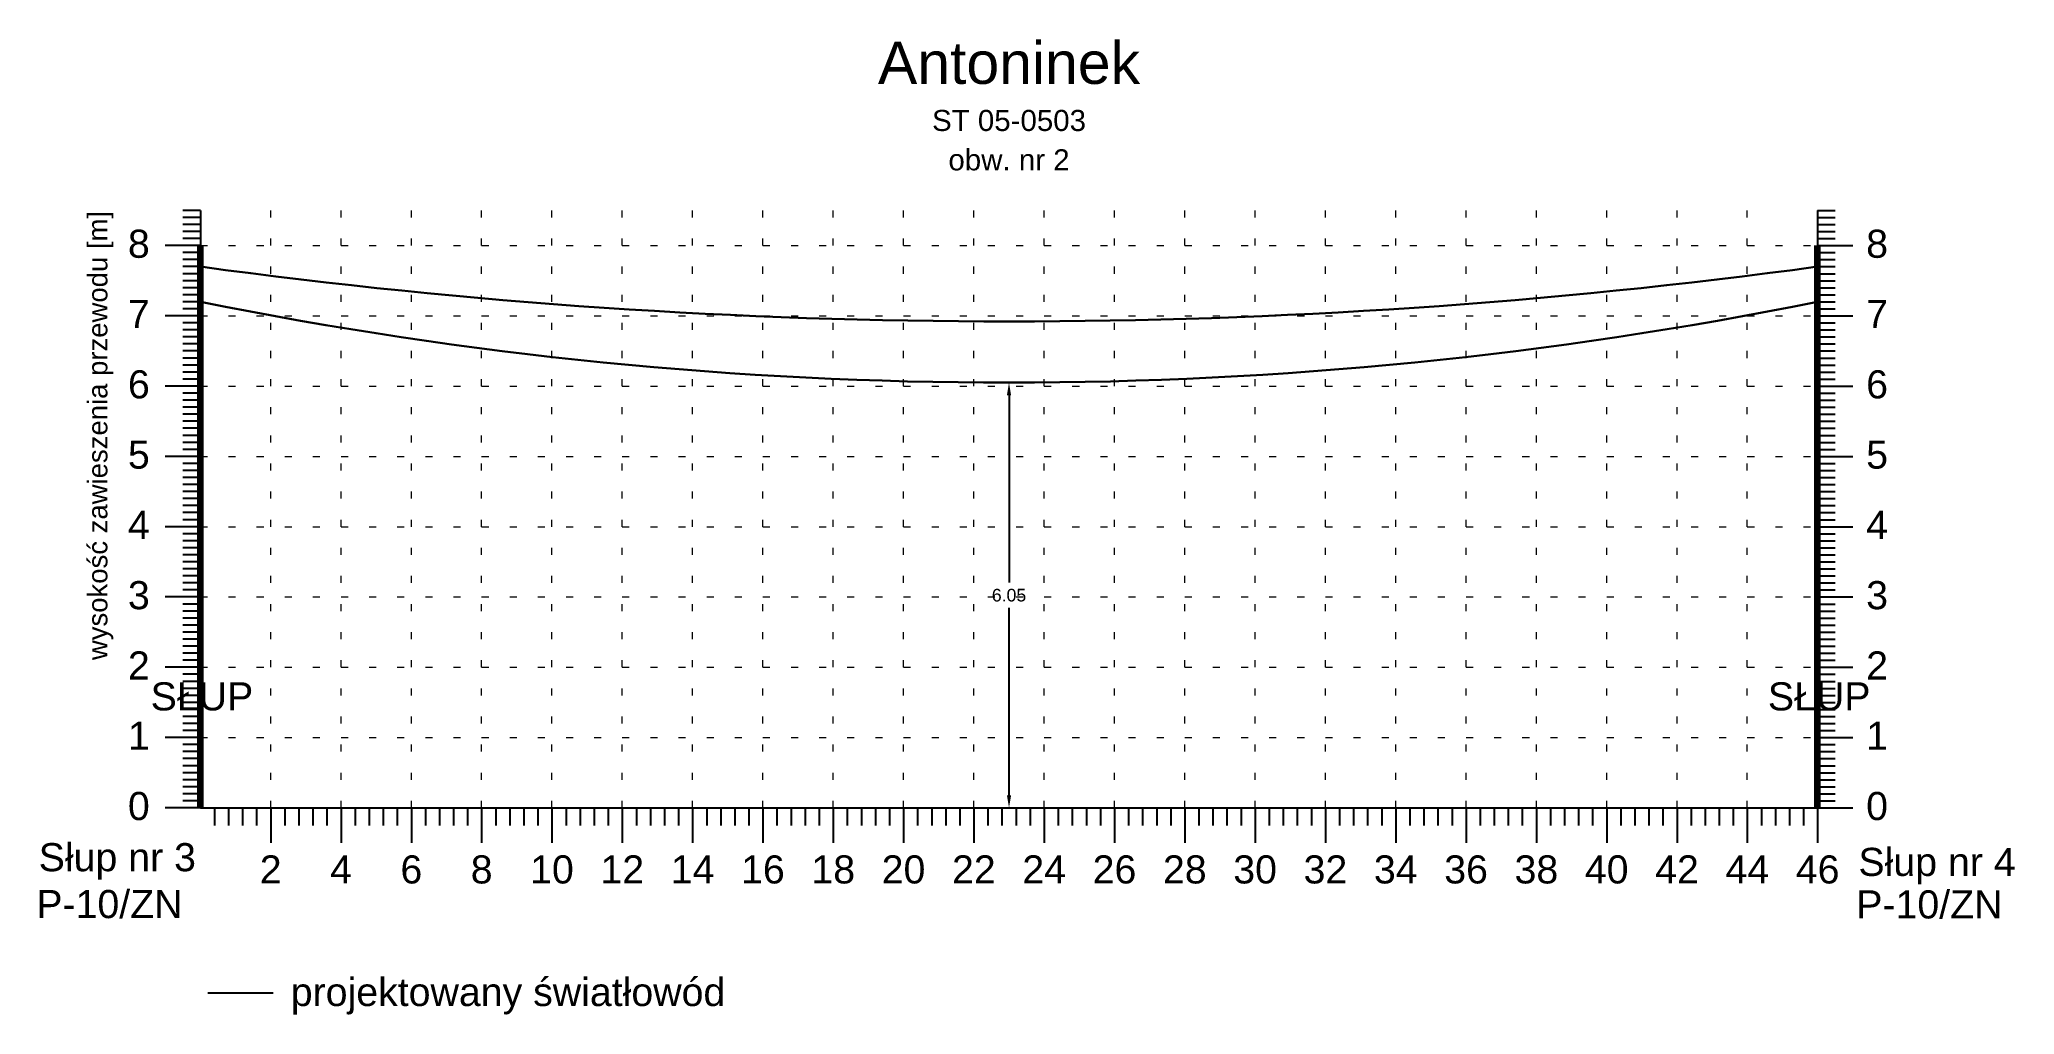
# Model space of a CAD drawing. Header units: inches. Extents: x -871 to 330, y 1326 to 1364.
# Drawn here: x 302.03 to 330.12, y 1347.83 to 1361.71 of the extents above; entities that cross this region are included whole.
import ezdxf
from ezdxf.enums import TextEntityAlignment as Align

# ---------------------------------------------------------------- set-up
doc = ezdxf.new("R2010")
doc.units = ezdxf.units.IN
doc.header["$MEASUREMENT"] = 0
doc.linetypes.add('ACAD_ISO07W100', pattern=[3, 0, -3])
doc.layers.add('ramka', color=7, linetype='Continuous', plot=False)
doc.styles.get("Standard").update_dxf_attribs({"font": 'arial.ttf'})
doc.dimstyles.get("Standard").update_dxf_attribs({"dimtxt": 0.25, "dimasz": 0.18, "dimexe": 0.18, "dimexo": 0.0625, "dimgap": -0.09, "dimtad": 0, "dimtih": 1, "dimtoh": 1, "dimzin": 0, "dimdsep": 46, "dimtxsty": 'Standard', "dimcen": 0.09, "dimadec": 0, "dimazin": 0, "dimtfac": 1, "dimtofl": 0, "dimtmove": 0, "dimatfit": 3, "dimfxl": 1, "dimtolj": 1, "dimtzin": 0, "dimarcsym": 0})

msp = doc.modelspace()

# ---------------------------------------------------------------- texts
for s, height, p in [('Antoninek', 0.6, (315.823, 1361.074)), ('ST 05-0503', 0.3, (315.823, 1360.404)), ('obw. nr 2', 0.3, (315.823, 1359.844)), ('2', 0.4, (305.323, 1349.698)), ('4', 0.4, (306.323, 1349.698)), ('6', 0.4, (307.323, 1349.698)), ('8', 0.4, (308.323, 1349.698)), ('10', 0.4, (309.323, 1349.698)), ('12', 0.4, (310.323, 1349.698)), ('14', 0.4, (311.323, 1349.698)), ('16', 0.4, (312.323, 1349.698)), ('18', 0.4, (313.323, 1349.698)), ('20', 0.4, (314.323, 1349.698)), ('22', 0.4, (315.323, 1349.698)), ('24', 0.4, (316.323, 1349.698)), ('26', 0.4, (317.323, 1349.698)), ('28', 0.4, (318.323, 1349.698)), ('30', 0.4, (319.323, 1349.698)), ('32', 0.4, (320.323, 1349.698)), ('34', 0.4, (321.323, 1349.698)), ('36', 0.4, (322.323, 1349.698)), ('38', 0.4, (323.323, 1349.698)), ('40', 0.4, (324.323, 1349.698)), ('42', 0.4, (325.323, 1349.698)), ('44', 0.4, (326.323, 1349.698)), ('46', 0.4, (327.323, 1349.698))]:
    msp.add_text(s, height=height).set_placement(p, align=Align.CENTER)
for s, p in [('8', (303.603, 1358.6)), ('7', (303.603, 1357.6)), ('6', (303.603, 1356.6)), ('5', (303.603, 1355.6)), ('4', (303.603, 1354.6)), ('3', (303.603, 1353.6)), ('2', (303.603, 1352.6)), ('1', (303.603, 1351.6)), ('0', (303.603, 1350.6))]:
    msp.add_text(s, height=0.4).set_placement(p, align=Align.RIGHT)
for s, p in [('8', (328.013, 1358.6)), ('7', (328.013, 1357.6)), ('6', (328.013, 1356.6)), ('5', (328.013, 1355.6)), ('4', (328.013, 1354.6)), ('3', (328.013, 1353.6)), ('2', (328.013, 1352.6)), ('1', (328.013, 1351.6)), ('0', (328.013, 1350.6)), ('Słup nr 3', (302.023, 1349.872)), ('Słup nr 4', (327.903, 1349.805)), ('P-10/ZN', (301.989, 1349.205)), ('P-10/ZN', (327.872, 1349.2)), ('projektowany światłowód', (305.608, 1347.954))]:
    msp.add_text(s, height=0.4).set_placement(p)
at = {"insert": (302.72, 1352.876), "char_height": 0.28, "width": 9.28, "attachment_point": 1, "rotation": 90}
msp.add_mtext('wysokość zawieszenia przewodu [m]', dxfattribs=at)
at = {"char_height": 0.4, "width": 1.537, "attachment_point": 1}
for insert in [(303.615, 1352.56), (326.615, 1352.56)]:
    msp.add_mtext('SŁUP', dxfattribs=dict(at, insert=insert))

# ---------------------------------------------------------------- blocks, each defined once
blk = doc.blocks.new('*D22')
at = {"color": 0, "lineweight": -2}
for p, q in [((315.878, 1356.824), (316.003, 1356.824)), ((315.823, 1356.644), (315.823, 1353.979)), ((315.823, 1350.954), (315.823, 1353.619)), ((315.728, 1350.774), (316.003, 1350.774))]:
    blk.add_line(p, q, dxfattribs=at)
at = {"color": 0}
for points in [[(315.853, 1356.644), (315.793, 1356.644), (315.823, 1356.824)], [(315.853, 1350.954), (315.793, 1350.954), (315.823, 1350.774)]]:
    blk.add_solid(points, dxfattribs=at)
at = {"layer": 'Defpoints', "color": 0}
for p in [(315.815, 1356.824), (315.665, 1350.774), (315.823, 1350.774)]:
    blk.add_point(p, dxfattribs=at)
at = {"color": 0, "lineweight": 25, "insert": (315.823, 1353.799), "char_height": 0.18, "attachment_point": 5}
blk.add_mtext('\\A1;6.05', dxfattribs=at)

# ---------------------------------------------------------------- dimensions: what is measured, and where the dimension line sits
at = {"lineweight": 25}
dim = msp.add_linear_dim(base=(315.823, 1350.774), p1=(315.815, 1356.824), p2=(315.665, 1350.774), angle=90, text='6.05', dimstyle='Standard', dxfattribs=at)
dim.commit()
dim.dimension.update_dxf_attribs({"geometry": '*D22', "text_midpoint": (315.823, 1353.799)})

# ---------------------------------------------------------------- linework, layer by layer
for p, q in [((304.323, 1359.274), (304.073, 1359.274)), ((304.323, 1359.274), (304.323, 1350.774)), ((327.323, 1359.274), (327.323, 1350.774)), ((327.323, 1359.274), (327.573, 1359.274)), ((304.323, 1359.174), (304.073, 1359.174)), ((304.323, 1359.074), (304.073, 1359.074)), ((304.323, 1358.974), (304.073, 1358.974)), ((327.323, 1359.174), (327.573, 1359.174)), ((327.323, 1359.074), (327.573, 1359.074)), ((327.323, 1358.974), (327.573, 1358.974)), ((304.323, 1358.774), (303.823, 1358.774)), ((304.323, 1358.874), (304.073, 1358.874)), ((304.323, 1358.674), (304.073, 1358.674)), ((327.323, 1358.874), (327.573, 1358.874)), ((327.323, 1358.774), (327.823, 1358.774)), ((327.323, 1358.674), (327.573, 1358.674)), ((304.323, 1358.574), (304.073, 1358.574)), ((304.323, 1358.474), (304.073, 1358.474)), ((304.323, 1358.374), (304.073, 1358.374)), ((327.323, 1358.574), (327.573, 1358.574)), ((327.323, 1358.474), (327.573, 1358.474)), ((327.323, 1358.374), (327.573, 1358.374)), ((304.323, 1358.274), (304.073, 1358.274)), ((304.323, 1358.174), (304.073, 1358.174)), ((304.323, 1358.074), (304.073, 1358.074)), ((327.323, 1358.274), (327.573, 1358.274)), ((327.323, 1358.174), (327.573, 1358.174)), ((327.323, 1358.074), (327.573, 1358.074)), ((304.323, 1357.974), (304.073, 1357.974)), ((304.323, 1357.874), (304.073, 1357.874)), ((327.323, 1357.974), (327.573, 1357.974)), ((327.323, 1357.874), (327.573, 1357.874)), ((304.323, 1357.774), (303.823, 1357.774)), ((304.323, 1357.674), (304.073, 1357.674)), ((304.323, 1357.574), (304.073, 1357.574)), ((327.323, 1357.774), (327.823, 1357.774)), ((327.323, 1357.674), (327.573, 1357.674)), ((327.323, 1357.574), (327.573, 1357.574)), ((304.323, 1357.474), (304.073, 1357.474)), ((304.323, 1357.374), (304.073, 1357.374)), ((304.323, 1357.274), (304.073, 1357.274)), ((327.323, 1357.474), (327.573, 1357.474)), ((327.323, 1357.374), (327.573, 1357.374)), ((327.323, 1357.274), (327.573, 1357.274)), ((304.323, 1357.174), (304.073, 1357.174)), ((304.323, 1357.074), (304.073, 1357.074)), ((304.323, 1356.974), (304.073, 1356.974)), ((327.323, 1357.174), (327.573, 1357.174)), ((327.323, 1357.074), (327.573, 1357.074)), ((327.323, 1356.974), (327.573, 1356.974)), ((304.323, 1356.774), (303.823, 1356.774)), ((304.323, 1356.874), (304.073, 1356.874)), ((304.323, 1356.674), (304.073, 1356.674)), ((327.323, 1356.874), (327.573, 1356.874)), ((327.323, 1356.774), (327.823, 1356.774)), ((327.323, 1356.674), (327.573, 1356.674)), ((304.323, 1356.574), (304.073, 1356.574)), ((304.323, 1356.474), (304.073, 1356.474)), ((304.323, 1356.374), (304.073, 1356.374)), ((327.323, 1356.574), (327.573, 1356.574)), ((327.323, 1356.474), (327.573, 1356.474)), ((327.323, 1356.374), (327.573, 1356.374)), ((304.323, 1356.274), (304.073, 1356.274)), ((304.323, 1356.174), (304.073, 1356.174)), ((327.323, 1356.274), (327.573, 1356.274)), ((327.323, 1356.174), (327.573, 1356.174)), ((304.323, 1356.074), (304.073, 1356.074)), ((304.323, 1355.974), (304.073, 1355.974)), ((304.323, 1355.874), (304.073, 1355.874)), ((327.323, 1356.074), (327.573, 1356.074)), ((327.323, 1355.974), (327.573, 1355.974)), ((327.323, 1355.874), (327.573, 1355.874)), ((304.323, 1355.774), (303.823, 1355.774)), ((304.323, 1355.674), (304.073, 1355.674)), ((304.323, 1355.574), (304.073, 1355.574)), ((327.323, 1355.774), (327.823, 1355.774)), ((327.323, 1355.674), (327.573, 1355.674)), ((327.323, 1355.574), (327.573, 1355.574)), ((304.323, 1355.474), (304.073, 1355.474)), ((304.323, 1355.374), (304.073, 1355.374)), ((304.323, 1355.274), (304.073, 1355.274)), ((327.323, 1355.474), (327.573, 1355.474)), ((327.323, 1355.374), (327.573, 1355.374)), ((327.323, 1355.274), (327.573, 1355.274)), ((304.323, 1355.174), (304.073, 1355.174)), ((304.323, 1355.074), (304.073, 1355.074)), ((304.323, 1354.974), (304.073, 1354.974)), ((327.323, 1355.174), (327.573, 1355.174)), ((327.323, 1355.074), (327.573, 1355.074)), ((327.323, 1354.974), (327.573, 1354.974)), ((304.323, 1354.774), (303.823, 1354.774)), ((304.323, 1354.874), (304.073, 1354.874)), ((327.323, 1354.874), (327.573, 1354.874)), ((327.323, 1354.774), (327.823, 1354.774)), ((304.323, 1354.674), (304.073, 1354.674)), ((304.323, 1354.574), (304.073, 1354.574)), ((304.323, 1354.474), (304.073, 1354.474)), ((327.323, 1354.674), (327.573, 1354.674)), ((327.323, 1354.574), (327.573, 1354.574)), ((327.323, 1354.474), (327.573, 1354.474)), ((304.323, 1354.374), (304.073, 1354.374)), ((304.323, 1354.274), (304.073, 1354.274)), ((304.323, 1354.174), (304.073, 1354.174)), ((327.323, 1354.374), (327.573, 1354.374)), ((327.323, 1354.274), (327.573, 1354.274)), ((327.323, 1354.174), (327.573, 1354.174)), ((304.323, 1354.074), (304.073, 1354.074)), ((304.323, 1353.974), (304.073, 1353.974)), ((304.323, 1353.874), (304.073, 1353.874)), ((327.323, 1354.074), (327.573, 1354.074)), ((327.323, 1353.974), (327.573, 1353.974)), ((327.323, 1353.874), (327.573, 1353.874)), ((304.323, 1353.774), (303.823, 1353.774)), ((304.323, 1353.674), (304.073, 1353.674)), ((304.323, 1353.574), (304.073, 1353.574)), ((327.323, 1353.774), (327.823, 1353.774)), ((327.323, 1353.674), (327.573, 1353.674)), ((327.323, 1353.574), (327.573, 1353.574)), ((304.323, 1353.474), (304.073, 1353.474)), ((304.323, 1353.374), (304.073, 1353.374)), ((327.323, 1353.474), (327.573, 1353.474)), ((327.323, 1353.374), (327.573, 1353.374)), ((304.323, 1353.274), (304.073, 1353.274)), ((304.323, 1353.174), (304.073, 1353.174)), ((304.323, 1353.074), (304.073, 1353.074)), ((327.323, 1353.274), (327.573, 1353.274)), ((327.323, 1353.174), (327.573, 1353.174)), ((327.323, 1353.074), (327.573, 1353.074)), ((304.323, 1352.774), (303.823, 1352.774)), ((304.323, 1352.974), (304.073, 1352.974)), ((304.323, 1352.874), (304.073, 1352.874)), ((327.323, 1352.974), (327.573, 1352.974)), ((327.323, 1352.874), (327.573, 1352.874)), ((327.323, 1352.774), (327.823, 1352.774)), ((304.323, 1352.674), (304.073, 1352.674)), ((304.323, 1352.574), (304.073, 1352.574)), ((304.323, 1352.474), (304.073, 1352.474)), ((327.323, 1352.674), (327.573, 1352.674)), ((327.323, 1352.574), (327.573, 1352.574)), ((327.323, 1352.474), (327.573, 1352.474)), ((304.323, 1352.374), (304.073, 1352.374)), ((304.323, 1352.274), (304.073, 1352.274)), ((304.323, 1352.174), (304.073, 1352.174)), ((327.323, 1352.374), (327.573, 1352.374)), ((327.323, 1352.274), (327.573, 1352.274)), ((327.323, 1352.174), (327.573, 1352.174)), ((304.323, 1352.074), (304.073, 1352.074)), ((304.323, 1351.974), (304.073, 1351.974)), ((327.323, 1352.074), (327.573, 1352.074)), ((327.323, 1351.974), (327.573, 1351.974)), ((304.323, 1351.774), (303.823, 1351.774)), ((304.323, 1351.874), (304.073, 1351.874)), ((304.323, 1351.674), (304.073, 1351.674)), ((327.323, 1351.874), (327.573, 1351.874)), ((327.323, 1351.774), (327.823, 1351.774)), ((327.323, 1351.674), (327.573, 1351.674)), ((304.323, 1351.574), (304.073, 1351.574)), ((304.323, 1351.474), (304.073, 1351.474)), ((304.323, 1351.374), (304.073, 1351.374)), ((327.323, 1351.574), (327.573, 1351.574)), ((327.323, 1351.474), (327.573, 1351.474)), ((327.323, 1351.374), (327.573, 1351.374)), ((304.323, 1351.274), (304.073, 1351.274)), ((304.323, 1351.174), (304.073, 1351.174)), ((304.323, 1351.074), (304.073, 1351.074)), ((327.323, 1351.274), (327.573, 1351.274)), ((327.323, 1351.174), (327.573, 1351.174)), ((327.323, 1351.074), (327.573, 1351.074)), ((304.323, 1350.774), (303.823, 1350.774)), ((304.323, 1350.974), (304.073, 1350.974)), ((304.323, 1350.874), (304.073, 1350.874)), ((304.323, 1350.774), (327.323, 1350.774)), ((304.523, 1350.774), (304.523, 1350.524)), ((304.723, 1350.774), (304.723, 1350.524)), ((304.923, 1350.774), (304.923, 1350.524)), ((305.123, 1350.774), (305.123, 1350.524)), ((305.323, 1350.774), (305.323, 1350.274)), ((305.523, 1350.774), (305.523, 1350.524)), ((305.723, 1350.774), (305.723, 1350.524)), ((305.923, 1350.774), (305.923, 1350.524)), ((306.123, 1350.774), (306.123, 1350.524)), ((306.323, 1350.774), (306.323, 1350.274)), ((306.523, 1350.774), (306.523, 1350.524)), ((306.723, 1350.774), (306.723, 1350.524)), ((306.923, 1350.774), (306.923, 1350.524)), ((307.123, 1350.774), (307.123, 1350.524)), ((307.323, 1350.774), (307.323, 1350.274)), ((307.523, 1350.774), (307.523, 1350.524)), ((307.723, 1350.774), (307.723, 1350.524)), ((307.923, 1350.774), (307.923, 1350.524)), ((308.123, 1350.774), (308.123, 1350.524)), ((308.323, 1350.774), (308.323, 1350.274)), ((308.523, 1350.774), (308.523, 1350.524)), ((308.723, 1350.774), (308.723, 1350.524)), ((308.923, 1350.774), (308.923, 1350.524)), ((309.123, 1350.774), (309.123, 1350.524)), ((309.323, 1350.774), (309.323, 1350.274)), ((309.523, 1350.774), (309.523, 1350.524)), ((309.723, 1350.774), (309.723, 1350.524)), ((309.923, 1350.774), (309.923, 1350.524)), ((310.123, 1350.774), (310.123, 1350.524)), ((310.323, 1350.774), (310.323, 1350.274)), ((310.523, 1350.774), (310.523, 1350.524)), ((310.723, 1350.774), (310.723, 1350.524)), ((310.923, 1350.774), (310.923, 1350.524)), ((311.123, 1350.774), (311.123, 1350.524)), ((311.323, 1350.774), (311.323, 1350.274)), ((311.523, 1350.774), (311.523, 1350.524)), ((311.723, 1350.774), (311.723, 1350.524)), ((311.923, 1350.774), (311.923, 1350.524)), ((312.123, 1350.774), (312.123, 1350.524)), ((312.323, 1350.774), (312.323, 1350.274)), ((312.523, 1350.774), (312.523, 1350.524)), ((312.723, 1350.774), (312.723, 1350.524)), ((312.923, 1350.774), (312.923, 1350.524)), ((313.123, 1350.774), (313.123, 1350.524)), ((313.323, 1350.774), (313.323, 1350.274)), ((313.523, 1350.774), (313.523, 1350.524)), ((313.723, 1350.774), (313.723, 1350.524)), ((313.923, 1350.774), (313.923, 1350.524)), ((314.123, 1350.774), (314.123, 1350.524)), ((314.323, 1350.774), (314.323, 1350.274)), ((314.523, 1350.774), (314.523, 1350.524)), ((314.723, 1350.774), (314.723, 1350.524)), ((314.923, 1350.774), (314.923, 1350.524)), ((315.123, 1350.774), (315.123, 1350.524)), ((315.323, 1350.774), (315.323, 1350.274)), ((315.523, 1350.774), (315.523, 1350.524)), ((315.723, 1350.774), (315.723, 1350.524)), ((315.923, 1350.774), (315.923, 1350.524)), ((316.123, 1350.774), (316.123, 1350.524)), ((316.323, 1350.774), (316.323, 1350.274)), ((316.523, 1350.774), (316.523, 1350.524)), ((316.723, 1350.774), (316.723, 1350.524)), ((316.923, 1350.774), (316.923, 1350.524)), ((317.123, 1350.774), (317.123, 1350.524)), ((317.323, 1350.774), (317.323, 1350.274)), ((317.523, 1350.774), (317.523, 1350.524)), ((317.723, 1350.774), (317.723, 1350.524)), ((317.923, 1350.774), (317.923, 1350.524)), ((318.123, 1350.774), (318.123, 1350.524)), ((318.323, 1350.774), (318.323, 1350.274)), ((318.523, 1350.774), (318.523, 1350.524)), ((318.723, 1350.774), (318.723, 1350.524)), ((318.923, 1350.774), (318.923, 1350.524)), ((319.123, 1350.774), (319.123, 1350.524)), ((319.323, 1350.774), (319.323, 1350.274)), ((319.523, 1350.774), (319.523, 1350.524)), ((319.723, 1350.774), (319.723, 1350.524)), ((319.923, 1350.774), (319.923, 1350.524)), ((320.123, 1350.774), (320.123, 1350.524)), ((320.323, 1350.774), (320.323, 1350.274)), ((320.523, 1350.774), (320.523, 1350.524)), ((320.723, 1350.774), (320.723, 1350.524)), ((320.923, 1350.774), (320.923, 1350.524)), ((321.123, 1350.774), (321.123, 1350.524)), ((321.323, 1350.774), (321.323, 1350.274)), ((321.523, 1350.774), (321.523, 1350.524)), ((321.723, 1350.774), (321.723, 1350.524)), ((321.923, 1350.774), (321.923, 1350.524)), ((322.123, 1350.774), (322.123, 1350.524)), ((322.323, 1350.774), (322.323, 1350.274)), ((322.523, 1350.774), (322.523, 1350.524)), ((322.723, 1350.774), (322.723, 1350.524)), ((322.923, 1350.774), (322.923, 1350.524)), ((323.123, 1350.774), (323.123, 1350.524)), ((323.323, 1350.774), (323.323, 1350.274)), ((323.523, 1350.774), (323.523, 1350.524)), ((323.723, 1350.774), (323.723, 1350.524)), ((323.923, 1350.774), (323.923, 1350.524)), ((324.123, 1350.774), (324.123, 1350.524)), ((324.323, 1350.774), (324.323, 1350.274)), ((324.523, 1350.774), (324.523, 1350.524)), ((324.723, 1350.774), (324.723, 1350.524)), ((324.923, 1350.774), (324.923, 1350.524)), ((325.123, 1350.774), (325.123, 1350.524)), ((325.323, 1350.774), (325.323, 1350.274)), ((325.523, 1350.774), (325.523, 1350.524)), ((325.723, 1350.774), (325.723, 1350.524)), ((325.923, 1350.774), (325.923, 1350.524)), ((326.123, 1350.774), (326.123, 1350.524)), ((326.323, 1350.774), (326.323, 1350.274)), ((326.523, 1350.774), (326.523, 1350.524)), ((326.723, 1350.774), (326.723, 1350.524)), ((326.923, 1350.774), (326.923, 1350.524)), ((327.123, 1350.774), (327.123, 1350.524)), ((327.323, 1350.974), (327.573, 1350.974)), ((327.323, 1350.874), (327.573, 1350.874)), ((327.323, 1350.774), (327.823, 1350.774)), ((327.323, 1350.774), (327.323, 1350.274))]:
    msp.add_line(p, q)
at = {"linetype": 'ACAD_ISO07W100', "lineweight": 15, "ltscale": 0.1}
for p, q in [((305.323, 1350.774), (305.323, 1359.274)), ((306.323, 1350.774), (306.323, 1359.274)), ((307.323, 1350.774), (307.323, 1359.274)), ((308.323, 1350.774), (308.323, 1359.274)), ((309.323, 1350.774), (309.323, 1359.274)), ((310.323, 1350.774), (310.323, 1359.274)), ((311.323, 1350.774), (311.323, 1359.274)), ((312.323, 1350.774), (312.323, 1359.274)), ((313.323, 1350.774), (313.323, 1359.274)), ((314.323, 1350.774), (314.323, 1359.274)), ((315.323, 1350.774), (315.323, 1359.274)), ((316.323, 1350.774), (316.323, 1359.274)), ((317.323, 1350.774), (317.323, 1359.274)), ((318.323, 1350.774), (318.323, 1359.274)), ((319.323, 1350.774), (319.323, 1359.274)), ((320.323, 1350.774), (320.323, 1359.274)), ((321.323, 1350.774), (321.323, 1359.274)), ((322.323, 1350.774), (322.323, 1359.274)), ((323.323, 1350.774), (323.323, 1359.274)), ((324.323, 1350.774), (324.323, 1359.274)), ((325.323, 1350.774), (325.323, 1359.274)), ((326.323, 1350.774), (326.323, 1359.274)), ((327.323, 1350.774), (327.323, 1359.274)), ((304.323, 1358.774), (327.323, 1358.774)), ((304.323, 1357.774), (327.323, 1357.774)), ((304.323, 1356.774), (327.323, 1356.774)), ((304.323, 1355.774), (327.323, 1355.774)), ((304.323, 1354.774), (327.323, 1354.774)), ((304.323, 1353.774), (327.323, 1353.774)), ((304.323, 1352.774), (327.323, 1352.774)), ((304.323, 1351.774), (327.323, 1351.774)), ((304.323, 1350.774), (327.323, 1350.774))]:
    msp.add_line(p, q, dxfattribs=at)
at = {"lineweight": 100}
for p, q in [((304.323, 1350.774), (304.323, 1358.774)), ((327.323, 1350.774), (327.323, 1358.774))]:
    msp.add_line(p, q, dxfattribs=at)
at = {"color": 3, "lineweight": 25}
msp.add_line((304.428, 1348.144), (305.359, 1348.144), dxfattribs=at)
at = {"lineweight": 30}
msp.add_arc((315.823, 1442.86), 85.166, 262.23959, 277.76041, dxfattribs=at)
at = {"color": 3, "lineweight": 30}
msp.add_arc((315.823, 1414.899), 58.075, 258.57881, 281.42119, dxfattribs=at)
at = {"layer": 'ramka'}
msp.add_line((304.323, 1350.774), (315.823, 1350.774), dxfattribs=at)

msp.set_redraw_order([(e.dxf.handle, doc.entitydb.next_handle()) for e in msp.query("TEXT MTEXT ATTDEF DIMENSION ARC_DIMENSION")])  # texts and dimensions are drawn at this point

doc.saveas('drawing.dxf')
